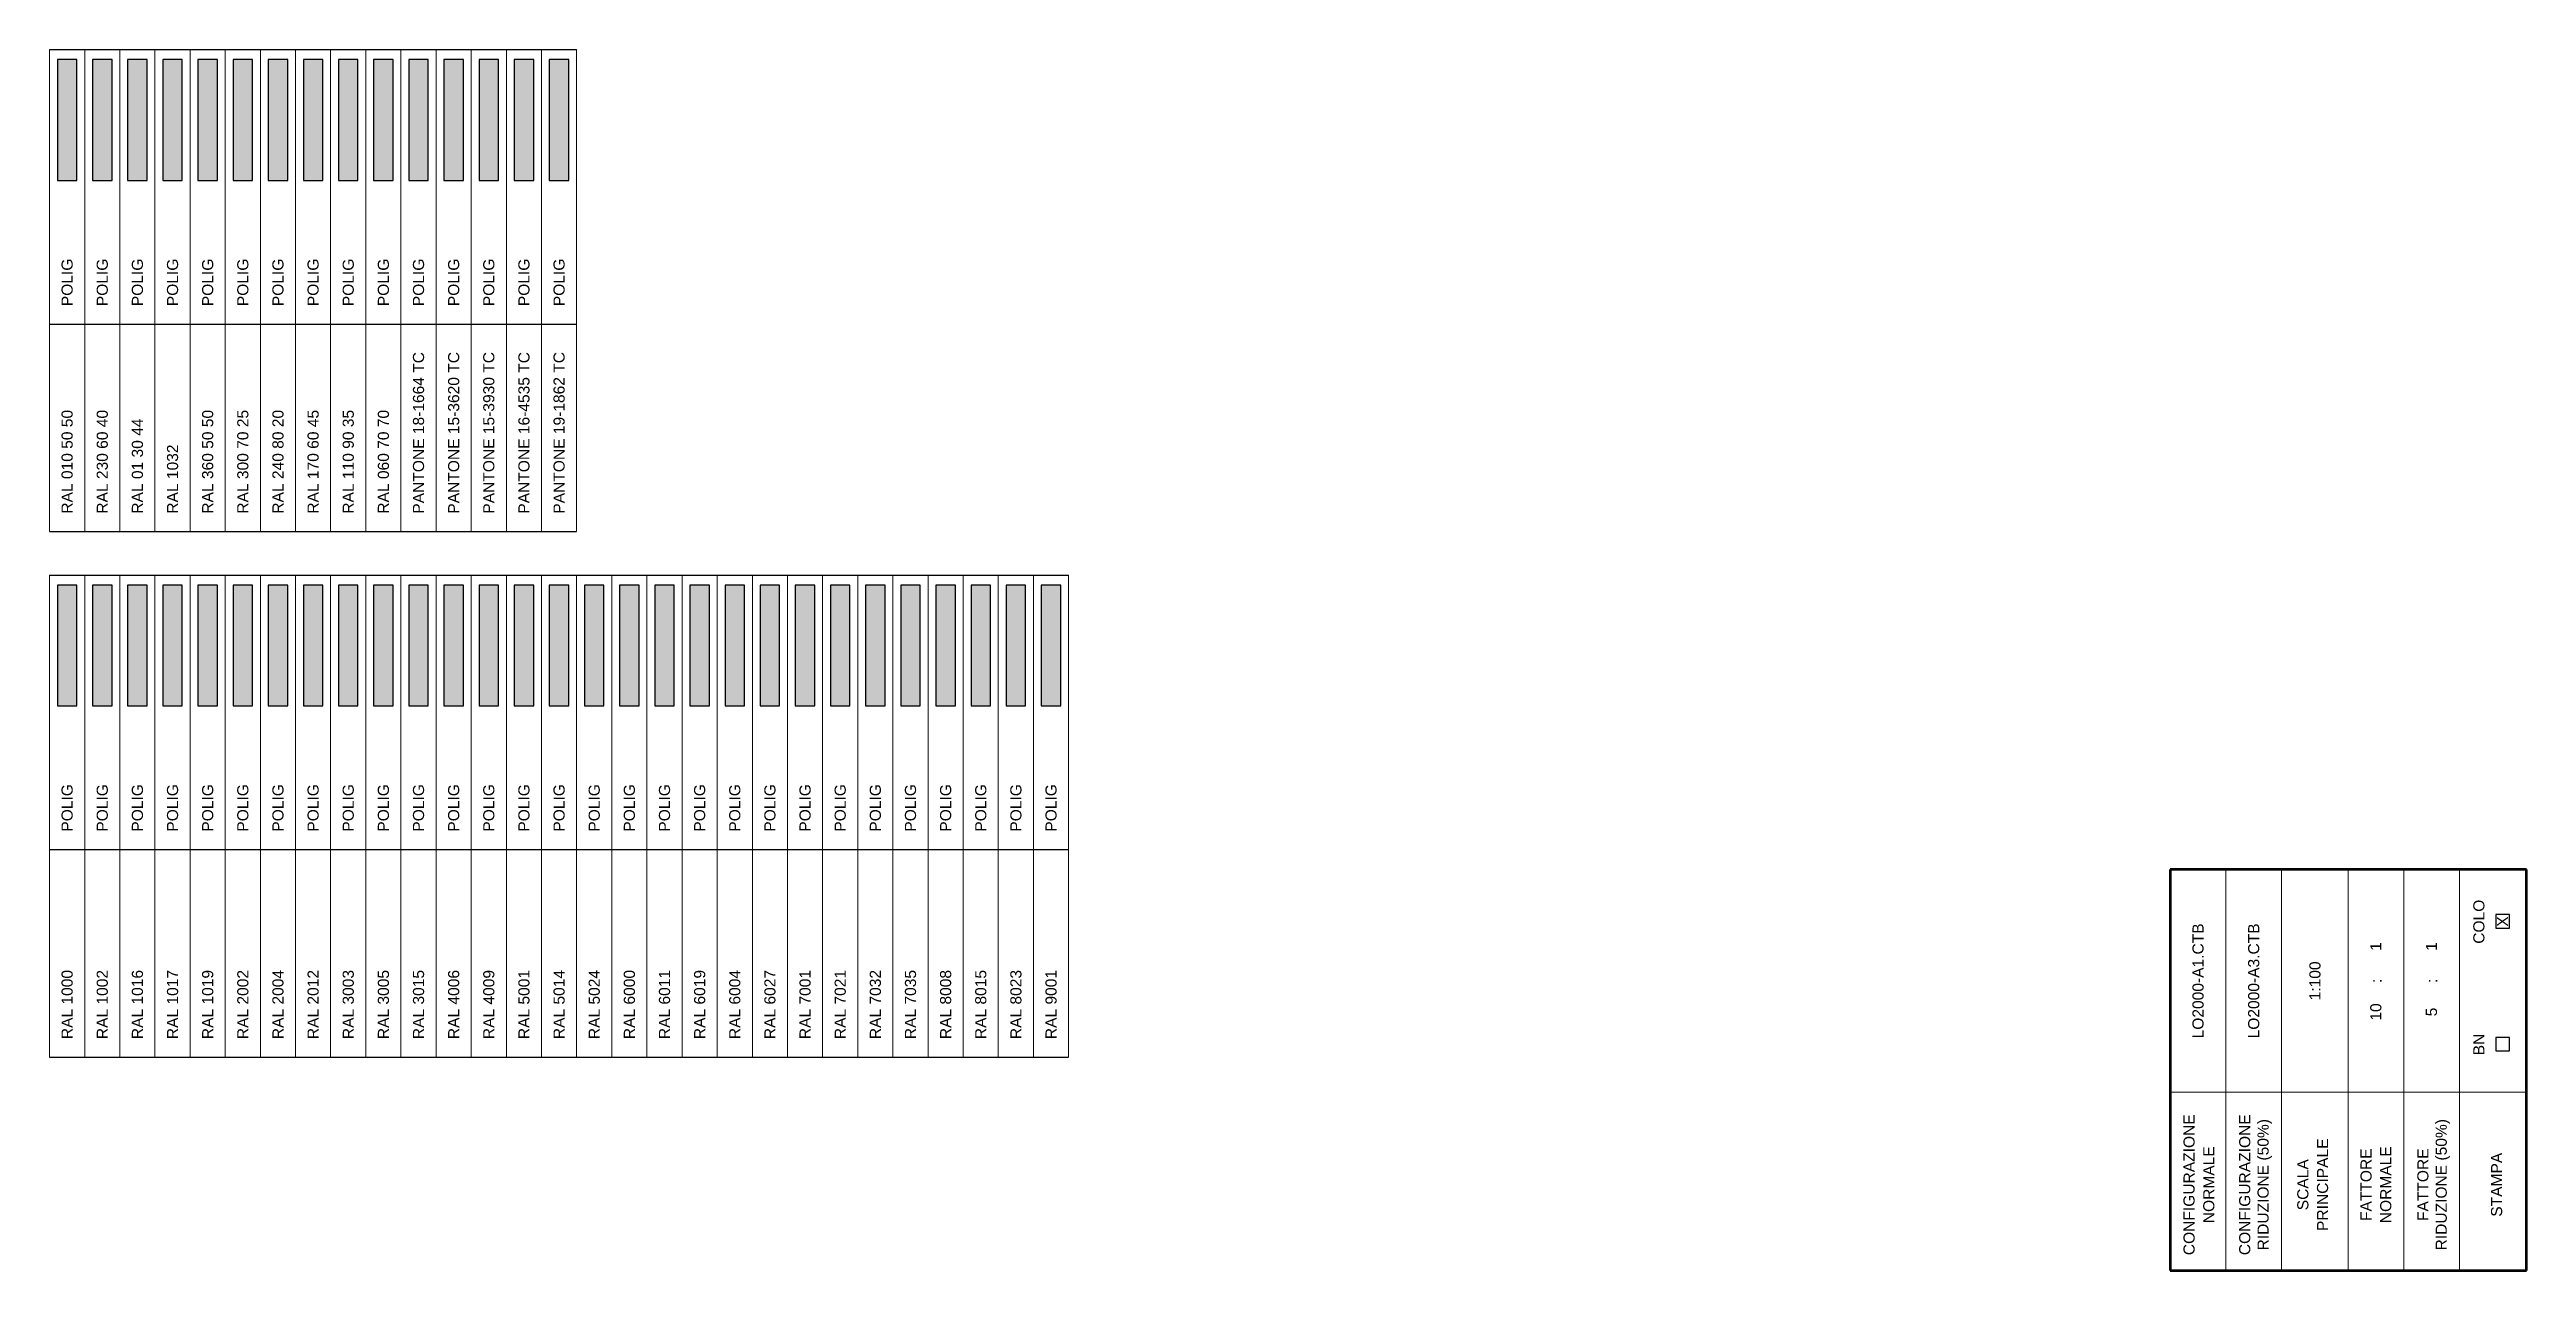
# Model space of a CAD drawing. Extents: x 61466 to 63015, y 108404 to 110397.
# Drawn here: x 61504 to 62060, y 109325 to 109599 of the extents above; entities that cross this region are included whole.
import ezdxf
from ezdxf.enums import TextEntityAlignment as Align

# ---------------------------------------------------------------- set-up
doc = ezdxf.new("R2010")
doc.units = 0
doc.header["$LTSCALE"] = 1.000015
doc.header["$MEASUREMENT"] = 0
for name, color, linetype, lineweight in [('01-010', 131, 'Continuous', 9), ('02-010', 51, 'Continuous', 9), ('03-010', 211, 'Continuous', 9), ('04-010', 101, 'Continuous', 9), ('05-020', 240, 'Continuous', 20), ('LINE018', 6, 'Continuous', 18), ('LINE025', 7, 'Continuous', 25), ('LINE050', 3, 'Continuous', 53), ('TEXT025', 7, 'Continuous', 25)]:
    doc.layers.add(name, color=color, linetype=linetype, lineweight=lineweight)
for name, color, linetype in [('SIMBOLI', 1, 'Continuous'), ('TEXT035', 1, 'Continuous'), ('TRATTCOLO-2', 21, 'Continuous'), ('TRATTCOLO-3', 31, 'Continuous'), ('TRATTCOLO-4', 41, 'Continuous'), ('TRATTCOLO-5', 40, 'Continuous'), ('TRATTCOLO-6', 44, 'Continuous')]:
    doc.layers.add(name, color=color, linetype=linetype)
doc.styles.add('ARIAL', font='arial.ttf')

msp = doc.modelspace()

# ---------------------------------------------------------------- texts
at = {"layer": 'TEXT025', "style": 'ARIAL'}
for s, p in [('POLIG', (61507.646, 109541.644)), ('POLIG', (61515.536, 109541.644)), ('POLIG', (61523.426, 109541.644)), ('POLIG', (61531.317, 109541.644)), ('POLIG', (61539.207, 109541.644)), ('POLIG', (61547.097, 109541.644)), ('POLIG', (61554.987, 109541.644)), ('POLIG', (61562.877, 109541.644)), ('POLIG', (61570.767, 109541.644)), ('POLIG', (61578.658, 109541.644)), ('POLIG', (61586.548, 109541.644)), ('POLIG', (61594.438, 109541.644)), ('POLIG', (61602.328, 109541.644)), ('POLIG', (61610.218, 109541.644)), ('POLIG', (61618.108, 109541.644)), ('PANTONE 18-1664 TC', (61586.548, 109495.066)), ('PANTONE 15-3620 TC', (61594.438, 109495.066)), ('PANTONE 15-3930 TC', (61602.328, 109495.066)), ('PANTONE 16-4535 TC', (61610.218, 109495.066)), ('PANTONE 19-1862 TC', (61618.108, 109495.066)), ('RAL 010 50 50', (61507.646, 109495.066)), ('RAL 230 60 40', (61515.536, 109495.066)), ('RAL 360 50 50', (61539.207, 109495.066)), ('RAL 300 70 25', (61547.097, 109495.066)), ('RAL 240 80 20', (61554.987, 109495.066)), ('RAL 170 60 45', (61562.877, 109495.066)), ('RAL 110 90 35', (61570.767, 109495.066)), ('RAL 060 70 70', (61578.658, 109495.066)), ('RAL 01 30 44', (61523.426, 109495.066)), ('RAL 1032', (61531.317, 109495.066)), ('POLIG', (61507.646, 109423.685)), ('POLIG', (61515.536, 109423.685)), ('POLIG', (61523.426, 109423.685)), ('POLIG', (61531.317, 109423.685)), ('POLIG', (61539.207, 109423.685)), ('POLIG', (61547.097, 109423.685)), ('POLIG', (61554.987, 109423.685)), ('POLIG', (61562.877, 109423.685)), ('POLIG', (61570.767, 109423.685)), ('POLIG', (61578.658, 109423.685)), ('POLIG', (61586.548, 109423.685)), ('POLIG', (61594.438, 109423.685)), ('POLIG', (61602.328, 109423.685)), ('POLIG', (61610.218, 109423.685)), ('POLIG', (61618.108, 109423.685)), ('POLIG', (61625.999, 109423.685)), ('POLIG', (61633.889, 109423.685)), ('POLIG', (61641.779, 109423.685)), ('POLIG', (61649.669, 109423.685)), ('POLIG', (61657.559, 109423.685)), ('POLIG', (61665.449, 109423.685)), ('POLIG', (61673.34, 109423.685)), ('POLIG', (61681.23, 109423.685)), ('POLIG', (61689.12, 109423.685)), ('POLIG', (61697.01, 109423.685)), ('POLIG', (61704.9, 109423.685)), ('POLIG', (61712.79, 109423.685)), ('POLIG', (61720.681, 109423.685)), ('POLIG', (61728.571, 109423.685)), ('RAL 1000', (61507.646, 109377.107)), ('RAL 1002', (61515.536, 109377.107)), ('RAL 1016', (61523.426, 109377.107)), ('RAL 1017', (61531.317, 109377.107)), ('RAL 1019', (61539.207, 109377.107)), ('RAL 2002', (61547.097, 109377.107)), ('RAL 2004', (61554.987, 109377.107)), ('RAL 2012', (61562.877, 109377.107)), ('RAL 3003', (61570.767, 109377.107)), ('RAL 3005', (61578.658, 109377.107)), ('RAL 3015', (61586.548, 109377.107)), ('RAL 4006', (61594.438, 109377.107)), ('RAL 4009', (61602.328, 109377.107)), ('RAL 5001', (61610.218, 109377.107)), ('RAL 5014', (61618.108, 109377.107)), ('RAL 5024', (61625.999, 109377.107)), ('RAL 6000', (61633.889, 109377.107)), ('RAL 6011', (61641.779, 109377.107)), ('RAL 6019', (61649.669, 109377.107)), ('RAL 6004', (61657.559, 109377.107)), ('RAL 6027', (61665.449, 109377.107)), ('RAL 7001', (61673.34, 109377.107)), ('RAL 7021', (61681.23, 109377.107)), ('RAL 7032', (61689.12, 109377.107)), ('RAL 7035', (61697.01, 109377.107)), ('RAL 8008', (61704.9, 109377.107)), ('RAL 8015', (61712.79, 109377.107)), ('RAL 8023', (61720.681, 109377.107)), ('RAL 9001', (61728.571, 109377.107))]:
    msp.add_text(s, height=2.5, rotation=90, dxfattribs=at).set_placement(p, align=Align.MIDDLE_LEFT)

# ---------------------------------------------------------------- blocks, each defined once
blk = doc.blocks.new('TABELLA DISEGNO')
at = {"layer": 'LINE018'}
for p, q in [((4, 8), (4, 0)), ((0, 6.75), (9, 6.75)), ((0, 5.5), (9, 5.5)), ((0, 4), (9, 4)), ((0, 2.75), (9, 2.75)), ((0, 1.5), (9, 1.5))]:
    blk.add_line(p, q, dxfattribs=at)
at = {"layer": 'LINE025'}
for points in [[(4.932, 0.384), (5.232, 0.384), (5.232, 0.684), (4.932, 0.684)], [(7.687, 0.384), (7.987, 0.384), (7.987, 0.684), (7.687, 0.684)]]:
    blk.add_lwpolyline(points, close=True, dxfattribs=at)
at = {"layer": 'LINE050'}
for p, q in [((0, 8), (0, 0)), ((9, 8), (0, 8)), ((9, 0), (9, 8)), ((0, 0), (9, 0))]:
    blk.add_line(p, q, dxfattribs=at)
at = {"layer": 'LINE050', "style": 'ARIAL'}
for p in [(5.079, 0.536), (7.834, 0.536)]:
    blk.add_attdef('X', text='', height=0.25, dxfattribs=at).set_placement(p, align=Align.MIDDLE)
at = {"layer": 'TEXT035', "style": 'ARIAL'}
for s, p in [('CONFIGURAZIONE', (1.924, 7.576)), ('NORMALE', (1.924, 7.133)), ('CONFIGURAZIONE', (1.924, 6.326)), ('RIDUZIONE (50%)', (1.924, 5.883)), ('SCALA', (1.924, 5.021)), ('PRINCIPALE', (1.924, 4.579)), ('FATTORE', (1.924, 3.602)), (':', (6.5, 3.375)), ('NORMALE', (1.924, 3.16)), ('FATTORE', (1.924, 2.326)), ('RIDUZIONE (50%)', (1.924, 1.883)), (':', (6.5, 2.125)), ('BN', (5.073, 1.069)), ('COLO', (7.828, 1.069)), ('STAMPA', (1.924, 0.671))]:
    blk.add_text(s, height=0.25, dxfattribs=at).set_placement(p, align=Align.MIDDLE)
for tag, p in [('CONFIG.', (6.5, 7.375)), ('CONFIG.', (6.5, 6.125)), ('SCALA', (6.5, 4.75)), ('NO1.', (5.802, 3.383)), ('NO2.', (7.273, 3.383)), ('NO3.', (5.802, 2.133)), ('NO4.', (7.273, 2.133))]:
    blk.add_attdef(tag, text='', height=0.25, dxfattribs=at).set_placement(p, align=Align.MIDDLE)

# ---------------------------------------------------------------- hatches: boundary and pattern name
at = {"layer": '01-010', "true_color": 0xe75b12}
msp.add_hatch(color=32, dxfattribs=at).paths.add_polyline_path([(61552.8, 109451.899), (61557.179, 109451.899), (61557.179, 109479.059), (61552.8, 109479.059)])
at = {"layer": '02-010', "true_color": 0xdb6a50}
msp.add_hatch(color=13, dxfattribs=at).paths.add_polyline_path([(61560.69, 109451.899), (61565.069, 109451.899), (61565.069, 109479.059), (61560.69, 109479.059)])
at = {"layer": '03-010', "true_color": 0x8d1d2c}
msp.add_hatch(color=244, dxfattribs=at).paths.add_polyline_path([(61568.58, 109451.899), (61572.96, 109451.899), (61572.96, 109479.059), (61568.58, 109479.059)])
at = {"layer": '04-010', "true_color": 0xe1a6ad}
msp.add_hatch(color=9, dxfattribs=at).paths.add_polyline_path([(61584.36, 109451.899), (61588.74, 109451.899), (61588.74, 109479.059), (61584.36, 109479.059)])
at = {"layer": '05-020', "true_color": 0xc94368}
msp.add_hatch(color=13, dxfattribs=at).paths.add_polyline_path([(61505.459, 109569.858), (61509.838, 109569.858), (61509.838, 109597.018), (61505.459, 109597.018)])
at = {"layer": '05-020', "true_color": 0x2497c8}
msp.add_hatch(color=142, dxfattribs=at).paths.add_polyline_path([(61513.349, 109569.858), (61517.728, 109569.858), (61517.728, 109597.018), (61513.349, 109597.018)])
at = {"layer": '05-020', "true_color": 0x870c39}
msp.add_hatch(color=236, dxfattribs=at).paths.add_polyline_path([(61521.239, 109569.858), (61525.619, 109569.858), (61525.619, 109597.018), (61521.239, 109597.018)])
at = {"layer": '05-020', "true_color": 0xddb20f}
msp.add_hatch(color=42, dxfattribs=at).paths.add_polyline_path([(61529.129, 109569.858), (61533.509, 109569.858), (61533.509, 109597.018), (61529.129, 109597.018)])
at = {"layer": '05-020', "true_color": 0xc74476}
msp.add_hatch(color=243, dxfattribs=at).paths.add_polyline_path([(61537.019, 109569.858), (61541.399, 109569.858), (61541.399, 109597.018), (61537.019, 109597.018)])
at = {"layer": '05-020', "true_color": 0xbba0d5}
msp.add_hatch(color=9, dxfattribs=at).paths.add_polyline_path([(61544.91, 109569.858), (61549.289, 109569.858), (61549.289, 109597.018), (61544.91, 109597.018)])
at = {"layer": '05-020', "true_color": 0xaad1ee}
msp.add_hatch(color=141, dxfattribs=at).paths.add_polyline_path([(61552.8, 109569.858), (61557.179, 109569.858), (61557.179, 109597.018), (61552.8, 109597.018)])
at = {"layer": '05-020', "true_color": 0x04a483}
msp.add_hatch(color=124, dxfattribs=at).paths.add_polyline_path([(61560.69, 109569.858), (61565.069, 109569.858), (61565.069, 109597.018), (61560.69, 109597.018)])
at = {"layer": '05-020', "true_color": 0xdcf4a5}
msp.add_hatch(color=61, dxfattribs=at).paths.add_polyline_path([(61568.58, 109569.858), (61572.96, 109569.858), (61572.96, 109597.018), (61568.58, 109597.018)])
at = {"layer": '05-020', "true_color": 0xfa9930}
msp.add_hatch(color=30, dxfattribs=at).paths.add_polyline_path([(61576.47, 109569.858), (61580.85, 109569.858), (61580.85, 109597.018), (61576.47, 109597.018)])
at = {"layer": '05-020', "true_color": 0xd62617}
msp.add_hatch(color=22, dxfattribs=at).paths.add_polyline_path([(61584.36, 109569.858), (61588.74, 109569.858), (61588.74, 109597.018), (61584.36, 109597.018)])
at = {"layer": '05-020', "true_color": 0xc4a3c4}
msp.add_hatch(color=9, dxfattribs=at).paths.add_polyline_path([(61592.251, 109569.858), (61596.63, 109569.858), (61596.63, 109597.018), (61592.251, 109597.018)])
at = {"layer": '05-020', "true_color": 0x8ca3d1}
msp.add_hatch(color=153, dxfattribs=at).paths.add_polyline_path([(61600.141, 109569.858), (61604.52, 109569.858), (61604.52, 109597.018), (61600.141, 109597.018)])
at = {"layer": '05-020', "true_color": 0x00b5d6}
msp.add_hatch(color=132, dxfattribs=at).paths.add_polyline_path([(61608.031, 109569.858), (61612.41, 109569.858), (61612.41, 109597.018), (61608.031, 109597.018)])
at = {"layer": '05-020', "true_color": 0x9c1a2e}
msp.add_hatch(color=244, dxfattribs=at).paths.add_polyline_path([(61615.921, 109569.858), (61620.301, 109569.858), (61620.301, 109597.018), (61615.921, 109597.018)])
at = {"layer": '05-020', "true_color": 0x5e2028}
msp.add_hatch(color=19, dxfattribs=at).paths.add_polyline_path([(61576.47, 109451.899), (61580.85, 109451.899), (61580.85, 109479.059), (61576.47, 109479.059)])
at = {"layer": '05-020', "true_color": 0x992572}
msp.add_hatch(color=227, dxfattribs=at).paths.add_polyline_path([(61592.251, 109451.899), (61596.63, 109451.899), (61596.63, 109479.059), (61592.251, 109479.059)])
at = {"layer": '05-020', "true_color": 0xa38995}
msp.add_hatch(color=252, dxfattribs=at).paths.add_polyline_path([(61600.141, 109451.899), (61604.52, 109451.899), (61604.52, 109479.059), (61600.141, 109479.059)])
at = {"layer": '05-020', "true_color": 0x1f4764}
msp.add_hatch(color=139, dxfattribs=at).paths.add_polyline_path([(61608.031, 109451.899), (61612.41, 109451.899), (61612.41, 109479.059), (61608.031, 109479.059)])
at = {"layer": '05-020', "true_color": 0x6c7c98}
msp.add_hatch(color=8, dxfattribs=at).paths.add_polyline_path([(61615.921, 109451.899), (61620.301, 109451.899), (61620.301, 109479.059), (61615.921, 109479.059)])
at = {"layer": '05-020', "true_color": 0x6a93b0}
msp.add_hatch(color=153, dxfattribs=at).paths.add_polyline_path([(61623.811, 109451.899), (61628.191, 109451.899), (61628.191, 109479.059), (61623.811, 109479.059)])
at = {"layer": '05-020', "true_color": 0x327662}
msp.add_hatch(color=117, dxfattribs=at).paths.add_polyline_path([(61631.701, 109451.899), (61636.081, 109451.899), (61636.081, 109479.059), (61631.701, 109479.059)])
at = {"layer": '05-020', "true_color": 0x66825b}
msp.add_hatch(color=85, dxfattribs=at).paths.add_polyline_path([(61639.592, 109451.899), (61643.971, 109451.899), (61643.971, 109479.059), (61639.592, 109479.059)])
at = {"layer": '05-020', "true_color": 0xb7d9b1}
msp.add_hatch(color=9, dxfattribs=at).paths.add_polyline_path([(61647.482, 109451.899), (61651.861, 109451.899), (61651.861, 109479.059), (61647.482, 109479.059)])
at = {"layer": '05-020', "true_color": 0x008754}
msp.add_hatch(color=126, dxfattribs=at).paths.add_polyline_path([(61655.372, 109451.899), (61659.751, 109451.899), (61659.751, 109479.059), (61655.372, 109479.059)])
at = {"layer": '05-020', "true_color": 0x81c0bb}
msp.add_hatch(color=123, dxfattribs=at).paths.add_polyline_path([(61663.262, 109451.899), (61667.642, 109451.899), (61667.642, 109479.059), (61663.262, 109479.059)])
at = {"layer": '05-020', "true_color": 0x8f999f}
msp.add_hatch(color=252, dxfattribs=at).paths.add_polyline_path([(61671.152, 109451.899), (61675.532, 109451.899), (61675.532, 109479.059), (61671.152, 109479.059)])
at = {"layer": '05-020', "true_color": 0x2e3234}
msp.add_hatch(color=250, dxfattribs=at).paths.add_polyline_path([(61679.042, 109451.899), (61683.422, 109451.899), (61683.422, 109479.059), (61679.042, 109479.059)])
at = {"layer": '05-020', "true_color": 0xb9b9a8}
msp.add_hatch(color=253, dxfattribs=at).paths.add_polyline_path([(61686.933, 109451.899), (61691.312, 109451.899), (61691.312, 109479.059), (61686.933, 109479.059)])
at = {"layer": '05-020', "true_color": 0xcbd0cc}
msp.add_hatch(color=254, dxfattribs=at).paths.add_polyline_path([(61694.823, 109451.899), (61699.202, 109451.899), (61699.202, 109479.059), (61694.823, 109479.059)])
at = {"layer": '05-020', "true_color": 0x6f4f28}
msp.add_hatch(color=27, dxfattribs=at).paths.add_polyline_path([(61702.713, 109451.899), (61707.092, 109451.899), (61707.092, 109479.059), (61702.713, 109479.059)])
at = {"layer": '05-020', "true_color": 0x633a34}
msp.add_hatch(color=39, dxfattribs=at).paths.add_polyline_path([(61710.603, 109451.899), (61714.983, 109451.899), (61714.983, 109479.059), (61710.603, 109479.059)])
at = {"layer": '05-020', "true_color": 0xa65e2f}
msp.add_hatch(color=25, dxfattribs=at).paths.add_polyline_path([(61718.493, 109451.899), (61722.873, 109451.899), (61722.873, 109479.059), (61718.493, 109479.059)])
at = {"layer": '05-020', "true_color": 0xefebdc}
msp.add_hatch(color=254, dxfattribs=at).paths.add_polyline_path([(61726.383, 109451.899), (61730.763, 109451.899), (61730.763, 109479.059), (61726.383, 109479.059)])
at = {"layer": 'TRATTCOLO-2', "true_color": 0xd2b773}
msp.add_hatch(color=43, dxfattribs=at).paths.add_polyline_path([(61517.728, 109479.059), (61513.349, 109479.059), (61513.349, 109451.899), (61517.728, 109451.899)])
at = {"layer": 'TRATTCOLO-3', "true_color": 0xccc58f}
msp.add_hatch(color=53, dxfattribs=at).paths.add_polyline_path([(61509.838, 109479.059), (61505.459, 109479.059), (61505.459, 109451.899), (61509.838, 109451.899)])
at = {"layer": 'TRATTCOLO-3', "true_color": 0xeaf044}
msp.add_hatch(color=53, dxfattribs=at).paths.add_polyline_path([(61525.619, 109479.059), (61521.239, 109479.059), (61521.239, 109451.899), (61525.619, 109451.899)])
at = {"layer": 'TRATTCOLO-4', "true_color": 0xf4b752}
msp.add_hatch(color=43, dxfattribs=at).paths.add_polyline_path([(61529.129, 109451.899), (61533.509, 109451.899), (61533.509, 109479.059), (61529.129, 109479.059)])
at = {"layer": 'TRATTCOLO-5', "true_color": 0xa4957d}
msp.add_hatch(color=252, dxfattribs=at).paths.add_polyline_path([(61541.399, 109479.059), (61537.019, 109479.059), (61537.019, 109451.899), (61541.399, 109451.899)])
at = {"layer": 'TRATTCOLO-6', "true_color": 0xc63927}
msp.add_hatch(color=22, dxfattribs=at).paths.add_polyline_path([(61544.91, 109451.899), (61549.289, 109451.899), (61549.289, 109479.059), (61544.91, 109479.059)])

# ---------------------------------------------------------------- linework, layer by layer
at = {"layer": 'LINE018'}
for p, q in [((61503.701, 109491.046), (61503.701, 109599.254)), ((61511.591, 109491.046), (61511.591, 109599.254)), ((61519.481, 109491.046), (61519.481, 109599.254)), ((61527.372, 109491.046), (61527.372, 109599.254)), ((61535.262, 109491.046), (61535.262, 109599.254)), ((61543.152, 109491.046), (61543.152, 109599.254)), ((61551.042, 109491.046), (61551.042, 109599.254)), ((61558.932, 109491.046), (61558.932, 109599.254)), ((61566.822, 109491.046), (61566.822, 109599.254)), ((61574.713, 109491.046), (61574.713, 109599.254)), ((61582.603, 109491.046), (61582.603, 109599.254)), ((61590.493, 109491.046), (61590.493, 109599.254)), ((61598.383, 109491.046), (61598.383, 109599.254)), ((61606.273, 109491.046), (61606.273, 109599.254)), ((61614.163, 109491.046), (61614.163, 109599.254)), ((61622.054, 109491.046), (61622.054, 109599.254)), ((61503.701, 109373.087), (61503.701, 109481.296)), ((61511.591, 109373.087), (61511.591, 109481.296)), ((61519.481, 109373.087), (61519.481, 109481.296)), ((61527.372, 109373.087), (61527.372, 109481.296)), ((61535.262, 109373.087), (61535.262, 109481.296)), ((61543.152, 109373.087), (61543.152, 109481.296)), ((61551.042, 109373.087), (61551.042, 109481.296)), ((61551.042, 109373.087), (61551.042, 109481.296)), ((61558.932, 109373.087), (61558.932, 109481.296)), ((61558.932, 109373.087), (61558.932, 109481.296)), ((61566.822, 109373.087), (61566.822, 109481.296)), ((61566.822, 109373.087), (61566.822, 109481.296)), ((61574.713, 109373.087), (61574.713, 109481.296)), ((61574.713, 109373.087), (61574.713, 109481.296)), ((61582.603, 109373.087), (61582.603, 109481.296)), ((61590.493, 109373.087), (61590.493, 109481.296)), ((61598.383, 109373.087), (61598.383, 109481.296)), ((61606.273, 109373.087), (61606.273, 109481.296)), ((61614.163, 109373.087), (61614.163, 109481.296)), ((61622.054, 109373.087), (61622.054, 109481.296)), ((61629.944, 109373.087), (61629.944, 109481.296)), ((61637.834, 109373.087), (61637.834, 109481.296)), ((61645.724, 109373.087), (61645.724, 109481.296)), ((61653.614, 109373.087), (61653.614, 109481.296)), ((61661.504, 109373.087), (61661.504, 109481.296)), ((61669.395, 109373.087), (61669.395, 109481.296)), ((61677.285, 109373.087), (61677.285, 109481.296)), ((61685.175, 109373.087), (61685.175, 109481.296)), ((61693.065, 109373.087), (61693.065, 109481.296)), ((61700.955, 109373.087), (61700.955, 109481.296)), ((61708.845, 109373.087), (61708.845, 109481.296)), ((61716.736, 109373.087), (61716.736, 109481.296)), ((61724.626, 109373.087), (61724.626, 109481.296)), ((61732.516, 109373.087), (61732.516, 109481.296))]:
    msp.add_line(p, q, dxfattribs=at)
at = {"layer": 'LINE025'}
for p, q in [((61503.701, 109599.254), (61622.054, 109599.254)), ((61503.701, 109537.624), (61622.054, 109537.624)), ((61503.701, 109491.046), (61622.054, 109491.046)), ((61503.701, 109481.296), (61732.516, 109481.296)), ((61503.701, 109419.665), (61732.516, 109419.665)), ((61503.701, 109373.087), (61732.516, 109373.087))]:
    msp.add_line(p, q, dxfattribs=at)
at = {"layer": 'LINE025', "flags": 128}
for points in [[(61509.836, 109569.854), (61509.836, 109597.014), (61505.456, 109597.014), (61505.456, 109569.854)], [(61517.726, 109569.854), (61517.726, 109597.014), (61513.347, 109597.014), (61513.347, 109569.854)], [(61525.616, 109569.854), (61525.616, 109597.014), (61521.237, 109597.014), (61521.237, 109569.854)], [(61533.506, 109569.854), (61533.506, 109597.014), (61529.127, 109597.014), (61529.127, 109569.854)], [(61541.397, 109569.854), (61541.397, 109597.014), (61537.017, 109597.014), (61537.017, 109569.854)], [(61549.287, 109569.854), (61549.287, 109597.014), (61544.907, 109597.014), (61544.907, 109569.854)], [(61557.177, 109569.854), (61557.177, 109597.014), (61552.797, 109597.014), (61552.797, 109569.854)], [(61565.067, 109569.854), (61565.067, 109597.014), (61560.688, 109597.014), (61560.688, 109569.854)], [(61572.957, 109569.854), (61572.957, 109597.014), (61568.578, 109597.014), (61568.578, 109569.854)], [(61580.847, 109569.854), (61580.847, 109597.014), (61576.468, 109597.014), (61576.468, 109569.854)], [(61588.738, 109569.854), (61588.738, 109597.014), (61584.358, 109597.014), (61584.358, 109569.854)], [(61596.628, 109569.854), (61596.628, 109597.014), (61592.248, 109597.014), (61592.248, 109569.854)], [(61604.518, 109569.854), (61604.518, 109597.014), (61600.138, 109597.014), (61600.138, 109569.854)], [(61612.408, 109569.854), (61612.408, 109597.014), (61608.029, 109597.014), (61608.029, 109569.854)], [(61620.298, 109569.854), (61620.298, 109597.014), (61615.919, 109597.014), (61615.919, 109569.854)], [(61509.836, 109451.895), (61509.836, 109479.055), (61505.456, 109479.055), (61505.456, 109451.895)], [(61517.726, 109451.895), (61517.726, 109479.055), (61513.347, 109479.055), (61513.347, 109451.895)], [(61525.616, 109451.895), (61525.616, 109479.055), (61521.237, 109479.055), (61521.237, 109451.895)], [(61533.506, 109451.895), (61533.506, 109479.055), (61529.127, 109479.055), (61529.127, 109451.895)], [(61541.397, 109451.895), (61541.397, 109479.055), (61537.017, 109479.055), (61537.017, 109451.895)], [(61549.287, 109451.895), (61549.287, 109479.055), (61544.907, 109479.055), (61544.907, 109451.895)], [(61557.177, 109451.895), (61557.177, 109479.055), (61552.797, 109479.055), (61552.797, 109451.895)], [(61565.067, 109451.895), (61565.067, 109479.055), (61560.688, 109479.055), (61560.688, 109451.895)], [(61572.957, 109451.895), (61572.957, 109479.055), (61568.578, 109479.055), (61568.578, 109451.895)], [(61580.847, 109451.895), (61580.847, 109479.055), (61576.468, 109479.055), (61576.468, 109451.895)], [(61588.738, 109451.895), (61588.738, 109479.055), (61584.358, 109479.055), (61584.358, 109451.895)], [(61596.628, 109451.895), (61596.628, 109479.055), (61592.248, 109479.055), (61592.248, 109451.895)], [(61604.518, 109451.895), (61604.518, 109479.055), (61600.138, 109479.055), (61600.138, 109451.895)], [(61612.408, 109451.895), (61612.408, 109479.055), (61608.029, 109479.055), (61608.029, 109451.895)], [(61620.298, 109451.895), (61620.298, 109479.055), (61615.919, 109479.055), (61615.919, 109451.895)], [(61628.188, 109451.895), (61628.188, 109479.055), (61623.809, 109479.055), (61623.809, 109451.895)], [(61636.079, 109451.895), (61636.079, 109479.055), (61631.699, 109479.055), (61631.699, 109451.895)], [(61643.969, 109451.895), (61643.969, 109479.055), (61639.589, 109479.055), (61639.589, 109451.895)], [(61651.859, 109451.895), (61651.859, 109479.055), (61647.479, 109479.055), (61647.479, 109451.895)], [(61659.749, 109451.895), (61659.749, 109479.055), (61655.37, 109479.055), (61655.37, 109451.895)], [(61667.639, 109451.895), (61667.639, 109479.055), (61663.26, 109479.055), (61663.26, 109451.895)], [(61675.529, 109451.895), (61675.529, 109479.055), (61671.15, 109479.055), (61671.15, 109451.895)], [(61683.42, 109451.895), (61683.42, 109479.055), (61679.04, 109479.055), (61679.04, 109451.895)], [(61691.31, 109451.895), (61691.31, 109479.055), (61686.93, 109479.055), (61686.93, 109451.895)], [(61699.2, 109451.895), (61699.2, 109479.055), (61694.82, 109479.055), (61694.82, 109451.895)], [(61707.09, 109451.895), (61707.09, 109479.055), (61702.711, 109479.055), (61702.711, 109451.895)], [(61714.98, 109451.895), (61714.98, 109479.055), (61710.601, 109479.055), (61710.601, 109451.895)], [(61722.87, 109451.895), (61722.87, 109479.055), (61718.491, 109479.055), (61718.491, 109451.895)], [(61730.761, 109451.895), (61730.761, 109479.055), (61726.381, 109479.055), (61726.381, 109451.895)]]:
    msp.add_lwpolyline(points, close=True, dxfattribs=at)

# ---------------------------------------------------------------- block references
at = {"layer": 'SIMBOLI'}
ref = msp.add_blockref('TABELLA DISEGNO', (62059.855, 109325.185), dxfattribs=dict(at, xscale=10, yscale=10, zscale=10, rotation=90))
ref.add_attrib('CONFIG.', 'LO2000-A1.CTB', dxfattribs={"layer": 'TEXT035', "height": 2.5, "rotation": 90, "style": 'ARIAL'}).set_placement((61986.105, 109390.185), align=Align.MIDDLE)
ref.add_attrib('CONFIG.', 'LO2000-A3.CTB', dxfattribs={"layer": 'TEXT035', "height": 2.5, "rotation": 90, "style": 'ARIAL'}).set_placement((61998.605, 109390.185), align=Align.MIDDLE)
ref.add_attrib('SCALA', '1:100', dxfattribs={"layer": 'TEXT035', "height": 2.5, "rotation": 90, "style": 'ARIAL'}).set_placement((62012.355, 109390.185), align=Align.MIDDLE)
ref.add_attrib('NO1.', '10', dxfattribs={"layer": 'TEXT035', "height": 2.5, "rotation": 90, "style": 'ARIAL'}).set_placement((62026.027, 109383.207), align=Align.MIDDLE)
ref.add_attrib('NO2.', '1', dxfattribs={"layer": 'TEXT035', "height": 2.5, "rotation": 90, "style": 'ARIAL'}).set_placement((62026.027, 109397.919), align=Align.MIDDLE)
ref.add_attrib('NO3.', '5', dxfattribs={"layer": 'TEXT035', "height": 2.5, "rotation": 90, "style": 'ARIAL'}).set_placement((62038.527, 109383.207), align=Align.MIDDLE)
ref.add_attrib('NO4.', '1', dxfattribs={"layer": 'TEXT035', "height": 2.5, "rotation": 90, "style": 'ARIAL'}).set_placement((62038.527, 109397.919), align=Align.MIDDLE)
ref.add_attrib('X', 'X', dxfattribs={"layer": 'LINE050', "height": 2.5, "rotation": 90, "style": 'ARIAL'}).set_placement((62054.491, 109403.52), align=Align.MIDDLE)

msp.set_redraw_order([(e.dxf.handle, doc.entitydb.next_handle()) for e in msp.query("TEXT MTEXT ATTDEF DIMENSION ARC_DIMENSION")])  # texts and dimensions are drawn at this point

doc.saveas('drawing.dxf')
